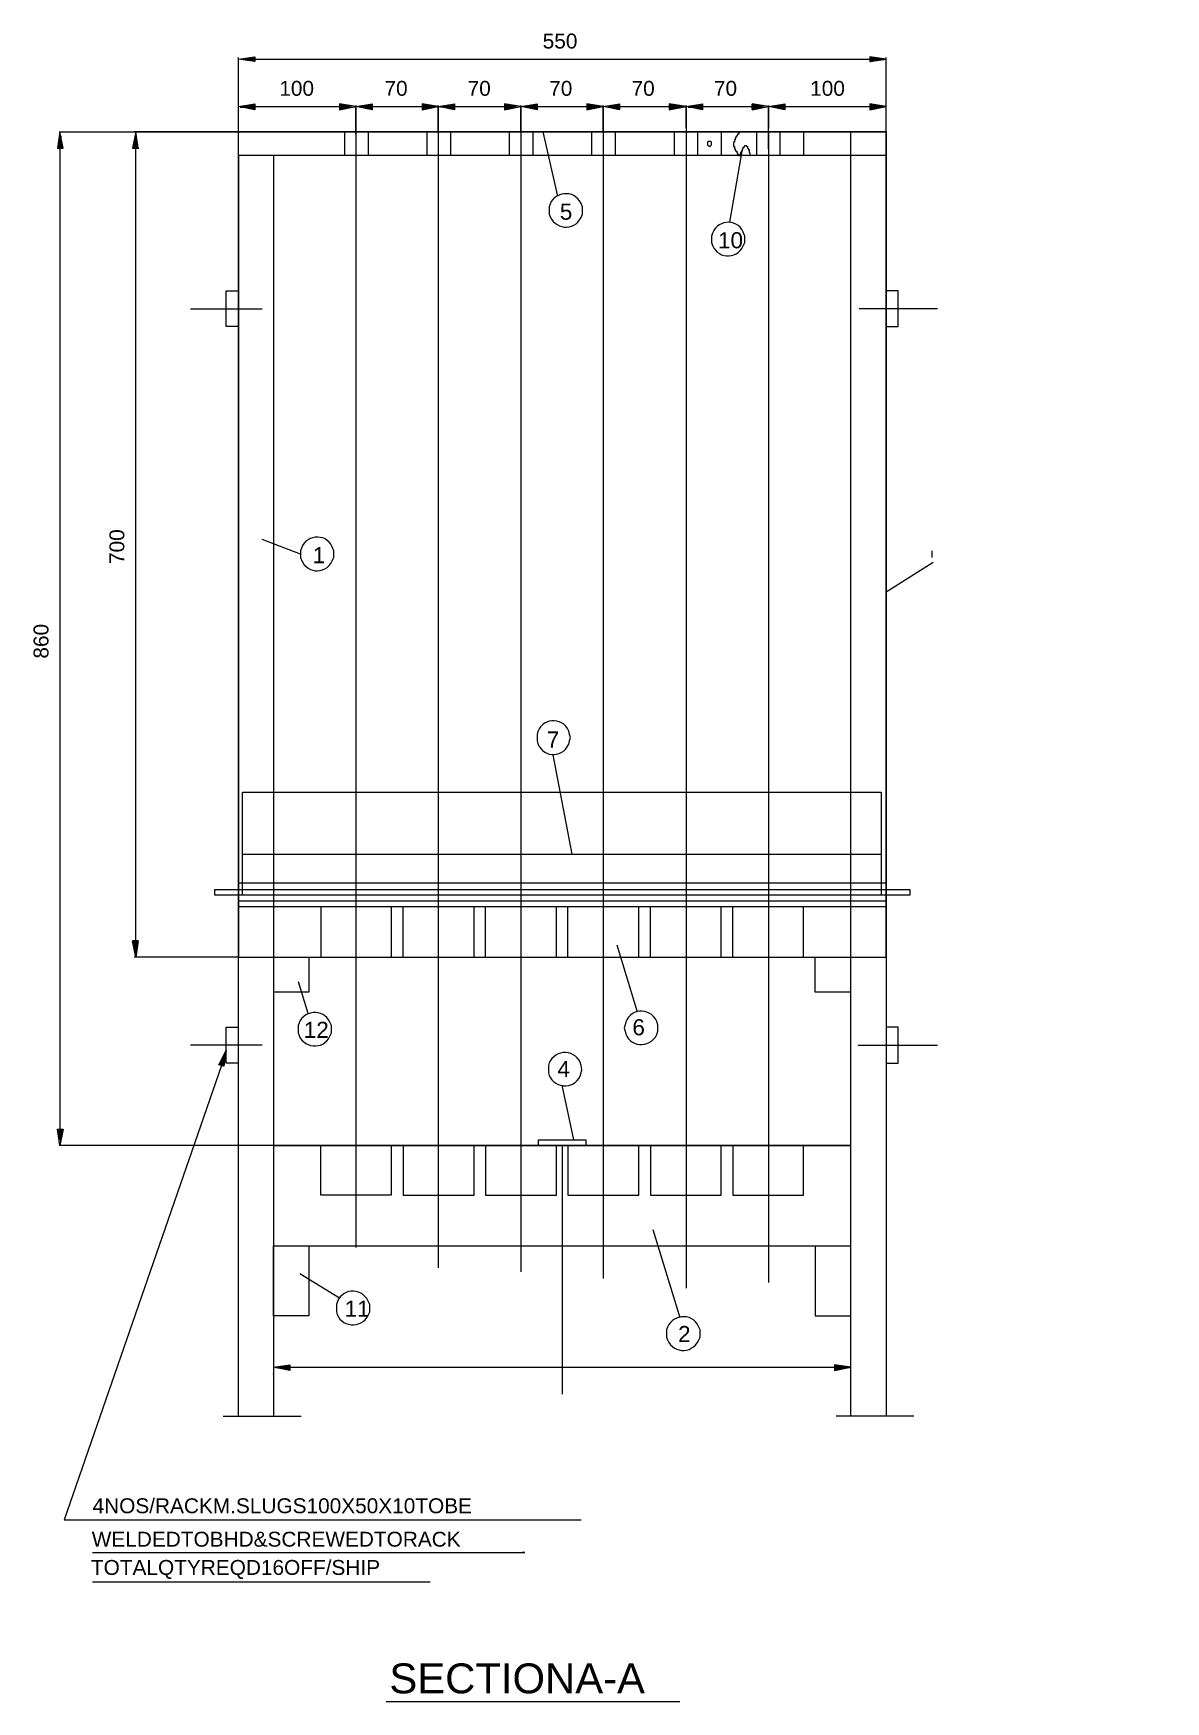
# Model space of a CAD drawing. Header units: millimetres. Extents: x -3009 to 55097, y -2803 to 5841.
# Drawn here: x 6835 to 7411, y 2187 to 3036 of the extents above; entities that cross this region are included whole.
import ezdxf

# ---------------------------------------------------------------- set-up
doc = ezdxf.new("R2010")
doc.units = ezdxf.units.MM
for name, color, linetype in [('PDF2_Geometry', 7, 'Continuous'), ('PDF2_Solid Fills', 7, 'Continuous'), ('PDF2_Text', 7, 'Continuous')]:
    doc.layers.add(name, color=color, linetype=linetype)
doc.styles.add('PDF F1', font='arial.ttf')

msp = doc.modelspace()

# ---------------------------------------------------------------- texts
at = {"layer": 'PDF2_Text', "attachment_point": 4, "style": 'PDF F1'}
for s, insert, char_height in [('550', (7094.14, 3031.73), 7.584), ('100', (6960.08, 3007.66), 7.584), ('70', (7013.62, 3007.66), 7.584), ('70', (7055.94, 3007.66), 7.584), ('70', (7097.46, 3007.66), 7.584), ('70', (7139.38, 3007.66), 7.584), ('70', (7181.3, 3007.66), 7.584), ('100', (7230.28, 3007.66), 7.584), ('5', (7102.87, 2944.86), 8.18), ('10', (7183.39, 2930.34), 8.183), ('1', (6977.1, 2770.12), 8.18), ('7', (7096.23, 2676.31), 8.18), ('12', (6972.54, 2528.55), 8.183), ('6', (7139.81, 2529.8), 8.18), ('4', (7101.62, 2508.62), 8.18), ('11', (6993.29, 2386.59), 8.183), ('2', (7163.05, 2373.73), 8.18), ('4NOS/RACKM.SLUGS100X50X10TOBE', (6865.03, 2286.28), 7.5843), ('WELDEDTOBHD&SCREWEDTORACK', (6864.62, 2269.26), 7.5843), ('TOTALQTYREQD16OFF/SHIP', (6864.2, 2253.9), 7.5843), ('SECTIONA-A', (7016.12, 2198.37), 15.235)]:
    msp.add_mtext(s, dxfattribs=dict(at, insert=insert, char_height=char_height))
at = {"layer": 'PDF2_Text', "char_height": 7.584, "attachment_point": 4, "rotation": 90, "style": 'PDF F1'}
for s, insert in [('700', (6877.46, 2765.63)), ('860', (6838.86, 2717.48))]:
    msp.add_mtext(s, dxfattribs=dict(at, insert=insert))

# ---------------------------------------------------------------- hatches: boundary and pattern name
at = {"layer": 'PDF2_Solid Fills', "transparency": 33554559}
for points in [[(6946.8, 3023.83), (6943.9, 3023.41), (6943.07, 3023), (6939.33, 3022.62), (6939.33, 3022.5), (6940.99, 3022.17), (6943.48, 3021.75), (6947.22, 3021.34), (6947.64, 3020.92), (6947.64, 3023.83)], [(7264.74, 3023.41), (7261.42, 3023.83), (7260.59, 3023.83), (7260.59, 3020.92), (7266.82, 3022.17), (7268.48, 3022.58), (7265.16, 3023)], [(6940.16, 2997.68), (6943.9, 2997.68), (6945.97, 2997.26), (6947.64, 2996.85), (6947.64, 2999.75), (6946.8, 2999.75), (6945.56, 2999.34), (6943.07, 2998.92), (6940.16, 2998.51)], [(6993.71, 2999.34), (6991.63, 2999.75), (6990.8, 2999.75), (6990.8, 2996.85), (6993.71, 2997.26), (6996.2, 2997.68), (6999.52, 2998.09), (6996.61, 2998.51), (6996.2, 2998.92)], [(7003.67, 2997.68), (7007.4, 2996.93), (7007.4, 2999.75), (7006.99, 2999.75), (7006.57, 2999.34), (7003.25, 2998.92), (7001.18, 2998.51), (6999.93, 2998.09)], [(7032.72, 2996.85), (7035.21, 2997.26), (7036.87, 2997.68), (7041.02, 2998.05), (7041.02, 2998.3), (7040.61, 2998.51), (7037.29, 2998.92), (7034.8, 2999.34), (7033.55, 2999.75), (7032.72, 2999.75)], [(7048.91, 2999.75), (7048.49, 2999.34), (7046, 2998.92), (7041.85, 2998.51), (7041.02, 2998.09), (7044.34, 2997.68), (7047.25, 2997.26), (7048.91, 2996.85), (7049.74, 2996.85), (7049.74, 2999.75)], [(7077.55, 2999.34), (7075.47, 2999.75), (7074.64, 2999.75), (7074.64, 2996.85), (7075.89, 2996.85), (7077.13, 2997.26), (7080.45, 2997.68), (7082.53, 2998.09), (7080.87, 2998.51), (7080.04, 2998.92)], [(7090, 2997.26), (7091.66, 2996.85), (7091.66, 2999.75), (7090.83, 2999.75), (7090.42, 2999.34), (7087.1, 2998.92), (7085.02, 2998.51), (7083.78, 2998.09), (7087.93, 2997.68)], [(7118.64, 2999.34), (7117.4, 2999.75), (7116.98, 2999.75), (7116.98, 2996.92), (7119.06, 2997.26), (7120.72, 2997.68), (7125.28, 2998.09), (7124.45, 2998.51), (7121.13, 2998.92)], [(7128.6, 2997.68), (7133.58, 2996.85), (7133.58, 2999.75), (7132.75, 2999.75), (7130.68, 2999.34), (7128.19, 2998.92), (7127.77, 2998.51), (7125.7, 2998.09)], [(7166.79, 2998.51), (7159.32, 2999.75), (7158.49, 2999.75), (7158.49, 2996.85), (7161.39, 2997.26), (7163.88, 2997.68), (7167.2, 2998.09)], [(7168.03, 2997.68), (7170.52, 2997.68), (7175.5, 2996.85), (7175.5, 2999.75), (7174.67, 2999.75), (7174.26, 2999.34), (7172.18, 2998.92), (7168.03, 2998.51)], [(7200.41, 2996.85), (7203.31, 2997.26), (7205.8, 2997.68), (7209.12, 2998.05), (7209.12, 2998.15), (7206.63, 2998.51), (7205.8, 2998.92), (7203.31, 2999.34), (7201.65, 2999.75), (7200.41, 2999.75)], [(7215.76, 2997.26), (7217.43, 2996.85), (7217.43, 2999.75), (7217.01, 2999.75), (7216.18, 2999.34), (7213.27, 2998.92), (7211.2, 2998.51), (7209.95, 2998.09), (7213.69, 2997.68)], [(7260.59, 2996.85), (7263.08, 2997.26), (7264.74, 2997.68), (7268.89, 2998.05), (7268.89, 2998.3), (7268.48, 2998.51), (7265.16, 2998.92), (7262.67, 2999.34), (7261.42, 2999.75), (7260.59, 2999.75)], [(6850.1, 2978.17), (6849.68, 2978.17), (6849.68, 2980.66), (6849.27, 2980.66), (6849.27, 2983.57), (6848.85, 2983.57), (6848.85, 2984.81), (6848.44, 2984.81), (6848.02, 2982.32), (6847.61, 2979.83), (6847.19, 2977.75), (6847.19, 2976.92), (6850.1, 2976.92)], [(6887.45, 2981.9), (6887.45, 2983.98), (6887.04, 2983.98), (6886.62, 2983.15), (6886.21, 2981.49), (6885.79, 2979), (6885.79, 2976.92), (6888.7, 2976.92), (6888.7, 2977.75), (6888.28, 2977.75), (6888.28, 2979.41), (6887.87, 2979.41), (6887.87, 2981.9)], [(6887.87, 2571.41), (6888.28, 2572.65), (6888.28, 2574.31), (6885.38, 2574.31), (6885.79, 2573.9), (6885.79, 2571.82), (6886.21, 2571.82), (6886.21, 2569.33), (6886.62, 2569.33), (6886.62, 2566.84), (6887.04, 2566.84), (6887.04, 2566.01), (6887.45, 2568.5)], [(6849.68, 2475.53), (6850.04, 2478.02), (6847.19, 2478.02), (6847.19, 2477.6), (6847.61, 2477.6), (6847.61, 2475.11), (6848.02, 2475.11), (6848.02, 2472.62), (6848.44, 2472.62), (6848.44, 2470.13), (6848.85, 2470.13), (6848.85, 2469.3), (6849.27, 2473.04)], [(6962.99, 2355.58), (6965.9, 2355.16), (6965.9, 2358.07), (6965.07, 2358.07), (6962.58, 2357.65), (6960.09, 2357.24), (6959.67, 2356.82), (6958.01, 2356.41)], [(7242.74, 2355.16), (7245.23, 2355.58), (7246.48, 2355.99), (7251.05, 2356.37), (7251.05, 2356.61), (7250.63, 2356.82), (7246.89, 2357.24), (7244.82, 2357.65), (7243.57, 2358.07), (7242.74, 2358.07)]]:
    msp.add_hatch(color=256, dxfattribs=at).paths.add_polyline_path(points)
h = msp.add_hatch(color=256, dxfattribs=at)
h.paths.add_polyline_path([(6933.11, 2517.45), (6933.32, 2517.87), (6933.11, 2517.87)])
h.paths.add_polyline_path([(6929.79, 2511.22), (6929.37, 2511.02), (6929.37, 2510.71), (6930.62, 2510.39), (6931.45, 2509.98), (6931.86, 2509.56), (6931.86, 2510.39), (6932.28, 2512.47), (6932.69, 2514.96), (6933.11, 2517.04), (6932.69, 2517.04), (6932.28, 2516.21)])

# ---------------------------------------------------------------- linework, layer by layer
at = {"layer": 'PDF2_Geometry', "lineweight": 13}
for points in [[(6947.64, 3023.83), (6947.64, 3021.34), (6939.33, 3022.58)], [(7260.59, 3023.83), (7260.59, 3021.34), (7268.89, 3022.58)], [(6947.64, 2999.75), (6947.64, 2996.85), (6939.33, 2998.51)], [(6990.8, 2999.75), (6990.8, 2996.85), (6999.1, 2998.51)], [(7007.4, 2999.75), (7007.4, 2996.85), (6999.1, 2998.51)], [(7032.72, 2999.75), (7032.72, 2996.85), (7041.02, 2998.51)], [(7049.33, 2999.75), (7049.33, 2996.85), (7041.02, 2998.51)], [(7074.64, 2999.75), (7074.64, 2996.85), (7082.95, 2998.51)], [(7091.25, 2999.75), (7091.25, 2996.85), (7082.95, 2998.51)], [(7116.57, 2999.75), (7116.57, 2996.85), (7124.87, 2998.51)], [(7133.17, 2999.75), (7133.17, 2996.85), (7124.87, 2998.51)], [(7158.49, 2999.75), (7158.49, 2996.85), (7167.2, 2998.51)], [(7175.5, 2999.75), (7175.5, 2996.85), (7167.2, 2998.51)], [(7200.82, 2999.75), (7200.82, 2996.85), (7209.12, 2998.51)], [(7217.43, 2999.75), (7217.43, 2996.85), (7209.12, 2998.51)], [(7260.59, 2999.75), (7260.59, 2996.85), (7268.89, 2998.51)], [(6847.19, 2977.34), (6850.1, 2977.34), (6848.44, 2985.64)], [(6885.38, 2977.34), (6888.28, 2977.34), (6887.04, 2985.64)], [(7180.07, 2979.41), (7180.07, 2980.24), (7179.65, 2980.66), (7178.82, 2980.66), (7178.41, 2980.66), (7177.99, 2980.24), (7177.99, 2979.41), (7177.99, 2979), (7178.41, 2978.58), (7178.82, 2978.17), (7179.65, 2978.58), (7180.07, 2979)], [(7268.89, 2597.14), (6939.33, 2597.14), (6927.3, 2597.14), (6927.3, 2600.05), (6939.33, 2600.05), (7268.89, 2600.05), (7280.93, 2600.05), (7280.93, 2597.14)], [(6885.38, 2573.9), (6888.28, 2573.9), (6887.04, 2565.6)], [(6929.37, 2510.81), (6933.11, 2518.28), (6931.86, 2509.98)], [(6847.19, 2478.02), (6850.1, 2478.02), (6848.44, 2469.72)], [(6965.48, 2358.07), (6965.48, 2355.16), (6957.18, 2356.82)], [(7242.74, 2358.07), (7242.74, 2355.16), (7251.05, 2356.82)]]:
    msp.add_lwpolyline(points, close=True, dxfattribs=at)
for points in [[(6939.33, 2986.06), (6939.33, 3023.41)], [(7268.89, 2986.06), (7268.89, 3023.41)], [(6947.64, 3022.58), (7260.59, 3022.58)], [(6939.33, 2984.4), (6939.33, 2998.92)], [(6947.64, 2998.51), (6990.8, 2998.51)], [(6999.1, 2984.4), (6999.1, 2998.92), (6999.1, 2984.81)], [(7007.4, 2998.51), (7032.72, 2998.51)], [(7041.02, 2985.23), (7041.02, 2998.92), (7041.02, 2984.81)], [(7049.33, 2998.51), (7074.64, 2998.51)], [(7082.95, 2985.23), (7082.95, 2998.92), (7082.95, 2985.64), (7082.95, 2973.6), (7082.95, 2565.6), (7082.95, 2405.38)], [(7091.25, 2998.51), (7116.57, 2998.51)], [(7124.87, 2986.06), (7124.87, 2998.92), (7124.87, 2985.64), (7124.87, 2973.6), (7124.87, 2565.6), (7124.87, 2402.06)], [(7133.17, 2998.51), (7158.49, 2998.51)], [(7167.2, 2987.72), (7167.2, 2998.92), (7167.2, 2986.06)], [(7175.5, 2998.51), (7200.82, 2998.51)], [(7209.12, 2976.92), (7209.12, 2998.92), (7209.12, 2987.3)], [(7217.43, 2998.51), (7260.59, 2998.51)], [(7268.89, 2976.92), (7268.89, 2998.92)], [(6848.02, 2985.64), (6938.92, 2985.64), (6886.21, 2985.64)], [(6931.45, 2331.92), (6939.33, 2331.92), (6939.33, 2469.72), (6939.33, 2973.6), (6939.33, 2565.6), (7268.89, 2565.6), (7268.89, 2985.64), (7268.89, 2469.72), (7268.89, 2331.92)], [(7268.89, 2973.6), (6939.33, 2973.6), (6939.33, 2985.64)], [(7268.89, 2985.64), (6939.33, 2985.64), (7268.89, 2985.64)], [(7283, 2331.92), (7251.05, 2331.92), (7251.05, 2469.72), (6957.18, 2469.72), (7251.05, 2469.72), (7251.05, 2565.6), (7251.05, 2973.6), (7251.05, 2985.64)], [(6993.29, 2985.64), (6993.29, 2973.6)], [(6999.1, 2985.64), (6999.1, 2973.6), (6999.1, 2565.6), (6999.1, 2417.84)], [(7005.33, 2985.64), (7005.33, 2973.6)], [(7035.21, 2985.64), (7035.21, 2973.6)], [(7041.02, 2985.64), (7041.02, 2973.6), (7041.02, 2565.6), (7041.02, 2407.46)], [(7047.25, 2985.64), (7047.25, 2973.6)], [(7077.13, 2985.64), (7077.13, 2973.6)], [(7089.17, 2985.64), (7089.17, 2973.6)], [(7094.15, 2985.64), (7101.62, 2952.85)], [(7119.06, 2985.64), (7119.06, 2973.6)], [(7131.09, 2985.64), (7131.09, 2973.6)], [(7160.98, 2985.64), (7160.98, 2973.6)], [(7167.2, 2985.64), (7167.2, 2973.6), (7167.2, 2565.6), (7167.2, 2397.08)], [(7173.01, 2985.64), (7173.01, 2973.6)], [(7185.05, 2985.64), (7185.05, 2973.6)], [(7194.18, 2985.64), (7194.18, 2985.23), (7193.77, 2984.81), (7193.77, 2984.4), (7193.35, 2984.4), (7193.35, 2983.98), (7192.94, 2983.57), (7192.94, 2983.15), (7192.52, 2983.15), (7192.52, 2982.73), (7192.52, 2982.32), (7192.11, 2982.32), (7192.11, 2981.9), (7192.11, 2981.49), (7191.69, 2981.49), (7191.69, 2981.07), (7191.69, 2980.66), (7191.69, 2980.24), (7191.28, 2980.24), (7191.28, 2979.41), (7191.28, 2979), (7191.28, 2978.58), (7191.28, 2978.17), (7191.69, 2978.17), (7191.69, 2977.75), (7191.69, 2977.34), (7191.69, 2976.92), (7192.11, 2976.92), (7192.11, 2976.51), (7192.11, 2976.09), (7192.52, 2976.09), (7192.52, 2975.68), (7192.94, 2975.68), (7192.94, 2975.26), (7192.94, 2974.85), (7193.35, 2974.85)], [(7202.9, 2985.64), (7202.9, 2973.6)], [(7209.12, 2985.64), (7209.12, 2973.6), (7209.12, 2565.6), (7209.12, 2399.99)], [(7214.93, 2985.64), (7214.93, 2973.6)], [(7226.97, 2985.64), (7226.97, 2973.6)], [(6848.44, 2977.34), (6848.44, 2478.02)], [(6887.04, 2573.9), (6887.04, 2977.34)], [(6957.18, 2973.6), (6957.18, 2565.6), (6957.18, 2331.92)], [(7195.43, 2975.68), (7189.2, 2939.57)], [(7193.35, 2974.85), (7193.35, 2974.43), (7193.35, 2974.02), (7193.77, 2974.02), (7193.77, 2973.6), (7194.18, 2973.6), (7194.6, 2973.6), (7194.6, 2974.02), (7194.6, 2974.43), (7195.01, 2974.43), (7195.01, 2974.85)], [(7195.01, 2974.85), (7195.01, 2974.85)], [(7195.43, 2975.68), (7195.43, 2976.09), (7195.84, 2976.09), (7195.84, 2976.51), (7195.84, 2976.92), (7196.26, 2976.92), (7196.26, 2977.34), (7196.26, 2977.75), (7196.67, 2977.75), (7196.67, 2978.17), (7197.09, 2978.17), (7197.09, 2978.58), (7197.5, 2978.58), (7197.92, 2978.58), (7197.92, 2978.17), (7198.33, 2978.17), (7198.33, 2977.75), (7198.33, 2977.34), (7198.75, 2977.34), (7198.75, 2976.92), (7198.75, 2976.51), (7199.16, 2976.51), (7199.16, 2976.09), (7199.16, 2975.68), (7199.16, 2975.26), (7199.58, 2974.85), (7199.58, 2974.43), (7199.58, 2974.02), (7199.58, 2973.6), (7199.99, 2973.6)], [(7097.47, 2947.45), (7097.47, 2945.79), (7097.47, 2943.72)], [(7113.66, 2942.06), (7114.49, 2943.72), (7114.49, 2945.79), (7114.49, 2947.45), (7113.66, 2949.11)], [(7180.07, 2932.51), (7180.07, 2930.85), (7180.07, 2929.19)], [(7196.26, 2927.53), (7197.09, 2929.19), (7197.09, 2930.85), (7197.09, 2932.51), (7196.26, 2934.59)], [(6939.33, 2886.44), (6933.11, 2886.44), (6933.11, 2904.7), (6939.33, 2904.7)], [(7268.89, 2886.44), (7275.12, 2886.44), (7275.12, 2904.7), (7268.89, 2904.7)], [(6914.85, 2895.57), (6933.11, 2895.57), (6951.37, 2895.57)], [(7295.04, 2895.57), (7275.12, 2895.57), (7255.2, 2895.57)], [(6970.88, 2770.64), (6951.37, 2778.11)], [(6970.88, 2772.3), (6970.88, 2770.64), (6970.88, 2768.98)], [(6987.07, 2767.32), (6987.9, 2768.98), (6987.9, 2770.64), (6987.9, 2772.3), (6987.07, 2774.37)], [(7292.14, 2772.3), (7292.14, 2770.64), (7292.14, 2768.98)], [(7268.89, 2751.55), (7292.97, 2766.49)], [(7091.25, 2678.91), (7091.25, 2677.25), (7091.25, 2675.59)], [(7107.43, 2673.93), (7107.85, 2675.59), (7108.26, 2677.25), (7107.85, 2678.91), (7107.43, 2680.57)], [(7109.09, 2617.9), (7099.55, 2668.53)], [(6941.41, 2597.14), (6941.41, 2649.44), (7266.4, 2649.44), (7266.4, 2640.72), (7266.4, 2597.14)], [(6941.41, 2617.9), (7266.4, 2617.9)], [(6939.33, 2603.37), (7268.89, 2603.37)], [(6939.33, 2594.24), (7268.89, 2594.24)], [(6939.33, 2591.33), (7268.89, 2591.33)], [(6981.26, 2591.33), (6981.26, 2565.6)], [(7016.95, 2591.33), (7016.95, 2565.6)], [(7023.18, 2565.6), (7023.18, 2591.33)], [(7059.29, 2565.6), (7059.29, 2591.33)], [(7065.1, 2565.6), (7065.1, 2591.33)], [(7101.21, 2565.6), (7101.21, 2591.33)], [(7107.02, 2565.6), (7107.02, 2591.33)], [(7143.13, 2565.6), (7143.13, 2591.33)], [(7148.94, 2565.6), (7148.94, 2591.33)], [(7185.05, 2565.6), (7185.05, 2591.33)], [(7190.86, 2565.6), (7190.86, 2591.33)], [(7226.97, 2565.6), (7226.97, 2591.33)], [(6938.92, 2565.6), (6886.21, 2565.6)], [(6975.03, 2565.6), (6975.03, 2547.75), (6957.18, 2547.75)], [(7131.92, 2571.82), (7142.3, 2537.79)], [(7251.05, 2547.75), (7232.78, 2547.75), (7232.78, 2565.6)], [(6969.63, 2553.15), (6974.61, 2536.96)], [(6969.63, 2530.73), (6969.63, 2528.66), (6969.63, 2527)], [(6985.82, 2525.34), (6986.65, 2527), (6986.65, 2528.66), (6986.65, 2530.73), (6985.82, 2532.39)], [(7136.07, 2531.15), (7135.66, 2529.49), (7136.07, 2527.83)], [(7152.26, 2526.17), (7152.68, 2527.83), (7152.68, 2529.49), (7152.68, 2531.15), (7152.26, 2532.81)], [(6939.33, 2511.64), (6933.11, 2511.64), (6933.11, 2529.9), (6939.33, 2529.9)], [(7268.89, 2511.64), (7275.12, 2511.64), (7275.12, 2529.9), (7268.89, 2529.9)], [(6951.37, 2520.77), (6933.11, 2520.77), (6914.85, 2520.77)], [(7254.78, 2520.77), (7275.12, 2520.77), (7295.04, 2520.77)], [(6930.62, 2510.39), (6850.51, 2279.21), (7068, 2279.21), (7113.66, 2279.21)], [(7109.92, 2472.62), (7104.11, 2500.43)], [(7092.08, 2469.72), (7092.08, 2472.62), (7116.15, 2472.62), (7116.15, 2469.72)], [(6956.77, 2469.72), (6848.02, 2469.72)], [(7016.95, 2469.72), (7016.95, 2444.4), (6981.26, 2444.4), (6981.26, 2469.72)], [(7023.18, 2469.72), (7023.18, 2444.4), (7059.29, 2444.4), (7059.29, 2469.72)], [(7065.1, 2469.72), (7065.1, 2444.4), (7101.21, 2444.4), (7101.21, 2469.72)], [(7104.11, 2469.72), (7104.11, 2377.58), (7104.11, 2343.12)], [(7107.02, 2469.72), (7107.02, 2444.4), (7143.13, 2444.4), (7143.13, 2469.72)], [(7148.94, 2469.72), (7148.94, 2444.4), (7185.05, 2444.4), (7185.05, 2469.72)], [(7190.86, 2469.72), (7190.86, 2444.4), (7226.97, 2444.4), (7226.97, 2469.72)], [(7150.19, 2426.97), (7163.88, 2382.14)], [(6975.03, 2418.67), (6975.03, 2382.97), (6957.18, 2382.97), (6957.18, 2418.67), (7251.05, 2418.67)], [(7232.78, 2418.67), (7232.78, 2382.97), (7251.05, 2382.97)], [(6970.46, 2404.55), (6990.8, 2392.1)], [(6989.14, 2388.78), (6989.14, 2387.12), (6989.14, 2385.05)], [(7005.33, 2383.39), (7006.16, 2385.05), (7006.16, 2387.12), (7006.16, 2388.78), (7005.33, 2390.44)], [(7173.43, 2370.52), (7174.26, 2372.18), (7174.26, 2373.84), (7174.26, 2375.91), (7173.43, 2377.58)], [(7157.24, 2375.91), (7157.24, 2373.84), (7157.24, 2372.18)], [(6957.18, 2353.09), (6957.18, 2353.5)], [(6965.48, 2356.82), (7242.74, 2356.82)], [(7251.05, 2353.09), (7251.05, 2353.5)], [(6939.33, 2331.92), (6971.29, 2331.92)], [(7251.05, 2331.92), (7243.57, 2331.92)], [(6865.04, 2262.6), (7085.02, 2262.6), (7083.78, 2262.6)], [(6865.04, 2247.66), (7036.87, 2247.66)], [(7014.46, 2186.65), (7163.88, 2186.65)]]:
    msp.add_lwpolyline(points, dxfattribs=at)
msp.add_lwpolyline([(7113.24, 2505), (7113.66, 2506.66), (7114.07, 2508.32), (7113.66, 2510.39), (7113.24, 2512.06, 0.711946), (7097.06, 2510.39), (7097.06, 2508.32), (7097.06, 2506.66, 0.711946)], format="xyb", close=True, dxfattribs=at)
for points in [[(7195.01, 2974.85), (7195.01, 2975.26), (7195.01, 2975.26), (7195.43, 2975.68)], [(7113.66, 2949.11), (7110.34, 2956.59), (7099.13, 2955.34), (7097.47, 2947.45)], [(7097.47, 2943.72), (7099.55, 2935.83), (7110.34, 2934.59), (7113.66, 2942.06)], [(7196.26, 2934.59), (7192.52, 2942.06), (7182.14, 2940.81), (7180.07, 2932.51)], [(7180.07, 2929.19), (7182.14, 2920.89), (7192.94, 2920.06), (7196.26, 2927.53)], [(6987.07, 2774.37), (6983.75, 2781.85), (6972.54, 2780.6), (6970.88, 2772.3)], [(6970.88, 2768.98), (6972.95, 2761.09), (6983.33, 2759.43), (6987.07, 2767.32)], [(7107.43, 2680.57), (7104.11, 2688.46), (7092.91, 2687.21), (7091.25, 2678.91)], [(7091.25, 2675.59), (7093.32, 2667.29), (7103.7, 2666.04), (7107.43, 2673.93)], [(6985.82, 2532.39), (6982.5, 2539.86), (6971.71, 2538.62), (6969.63, 2530.73)], [(7152.26, 2532.81), (7148.52, 2540.69), (7137.73, 2539.45), (7136.07, 2531.15)], [(6969.63, 2527), (6971.71, 2519.11), (6982.5, 2517.87), (6985.82, 2525.34)], [(7136.07, 2527.83), (7137.73, 2519.53), (7148.52, 2518.7), (7152.26, 2526.17)], [(7005.33, 2390.44), (7001.59, 2397.91), (6991.22, 2397.08), (6989.14, 2388.78)], [(6989.14, 2385.05), (6990.8, 2377.16), (7002.01, 2375.91), (7005.33, 2383.39)], [(7173.43, 2377.58), (7170.11, 2385.05), (7159.32, 2383.8), (7157.24, 2375.91)], [(7157.24, 2372.18), (7159.32, 2363.88), (7170.11, 2363.05), (7173.43, 2370.52)]]:
    msp.add_open_spline(points, degree=3, dxfattribs=at)

msp.set_redraw_order([(e.dxf.handle, doc.entitydb.next_handle()) for e in msp.query("TEXT MTEXT ATTDEF DIMENSION ARC_DIMENSION")])  # texts and dimensions are drawn at this point

doc.saveas('drawing.dxf')
